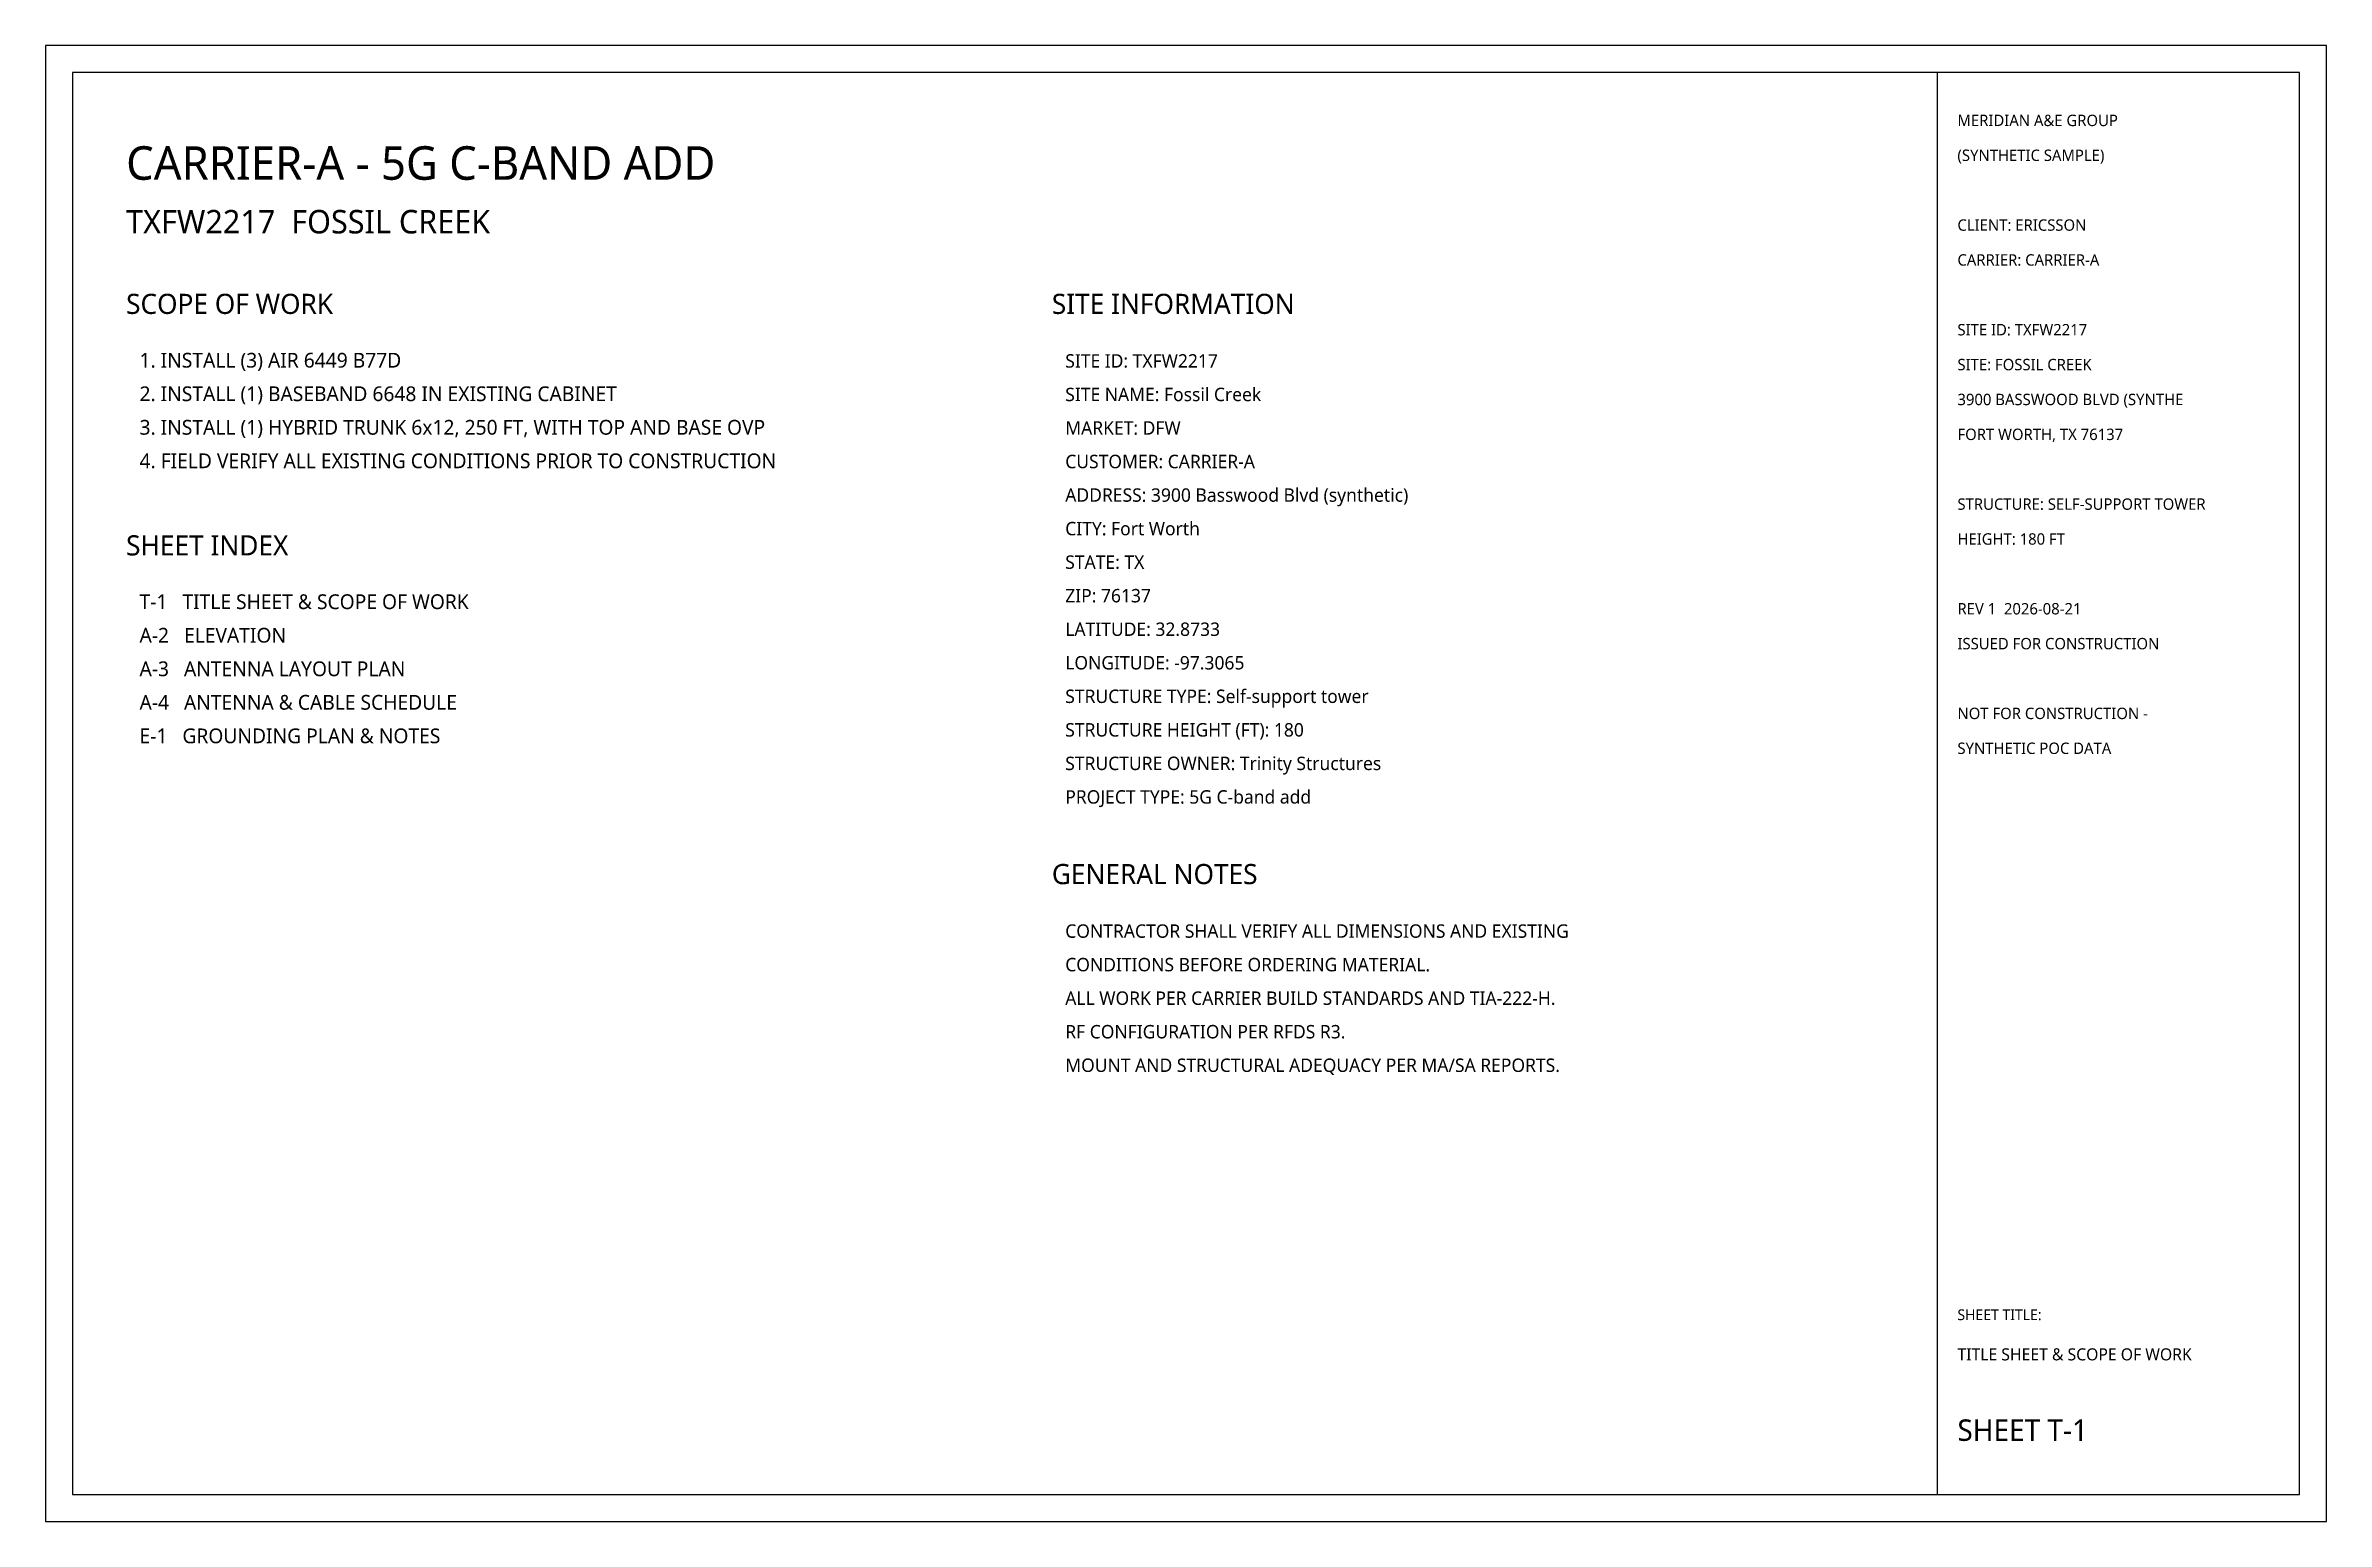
# Model space of a CAD drawing. Extents: x 0 to 1940, y 0 to 220.
# Drawn here: x 0 to 340, y 0 to 220 of the extents above; entities that cross this region are included whole.
import ezdxf

# ---------------------------------------------------------------- set-up
doc = ezdxf.new("R2010")
doc.units = 0
for name, color, linetype in [('A-BORDER', 7, 'Continuous'), ('A-TEXT', 7, 'Continuous'), ('A-TITLE', 7, 'Continuous')]:
    doc.layers.add(name, color=color, linetype=linetype)
doc.styles.add('OpenSans', font='OpenSans-Regular.ttf')

msp = doc.modelspace()

# ---------------------------------------------------------------- texts
at = {"layer": 'A-TEXT', "style": 'OpenSans'}
for s, height, p in [('CARRIER-A - 5G C-BAND ADD', 5, (12, 200)), ('TXFW2217  FOSSIL CREEK', 3.5, (12, 192)), ('SCOPE OF WORK', 3, (12, 180)), ('SITE INFORMATION', 3, (150, 180)), ('1. INSTALL (3) AIR 6449 B77D', 2.2, (14, 172)), ('SITE ID: TXFW2217', 2, (152, 172)), ('2. INSTALL (1) BASEBAND 6648 IN EXISTING CABINET', 2.2, (14, 167)), ('SITE NAME: Fossil Creek', 2, (152, 167)), ('3. INSTALL (1) HYBRID TRUNK 6x12, 250 FT, WITH TOP AND BASE OVP', 2.2, (14, 162)), ('MARKET: DFW', 2, (152, 162)), ('4. FIELD VERIFY ALL EXISTING CONDITIONS PRIOR TO CONSTRUCTION', 2.2, (14, 157)), ('CUSTOMER: CARRIER-A', 2, (152, 157)), ('ADDRESS: 3900 Basswood Blvd (synthetic)', 2, (152, 152)), ('SHEET INDEX', 3, (12, 144)), ('CITY: Fort Worth', 2, (152, 147)), ('STATE: TX', 2, (152, 142)), ('T-1   TITLE SHEET & SCOPE OF WORK', 2.2, (14, 136)), ('ZIP: 76137', 2, (152, 137)), ('A-2   ELEVATION', 2.2, (14, 131)), ('LATITUDE: 32.8733', 2, (152, 132)), ('A-3   ANTENNA LAYOUT PLAN', 2.2, (14, 126)), ('LONGITUDE: -97.3065', 2, (152, 127)), ('A-4   ANTENNA & CABLE SCHEDULE', 2.2, (14, 121)), ('STRUCTURE TYPE: Self-support tower', 2, (152, 122)), ('STRUCTURE HEIGHT (FT): 180', 2, (152, 117)), ('E-1   GROUNDING PLAN & NOTES', 2.2, (14, 116)), ('STRUCTURE OWNER: Trinity Structures', 2, (152, 112)), ('PROJECT TYPE: 5G C-band add', 2, (152, 107)), ('GENERAL NOTES', 3, (150, 95)), ('CONTRACTOR SHALL VERIFY ALL DIMENSIONS AND EXISTING', 2, (152, 87)), ('CONDITIONS BEFORE ORDERING MATERIAL.', 2, (152, 82)), ('ALL WORK PER CARRIER BUILD STANDARDS AND TIA-222-H.', 2, (152, 77)), ('RF CONFIGURATION PER RFDS R3.', 2, (152, 72)), ('MOUNT AND STRUCTURAL ADEQUACY PER MA/SA REPORTS.', 2, (152, 67))]:
    msp.add_text(s, height=height, dxfattribs=at).set_placement(p)
at = {"layer": 'A-TITLE', "style": 'OpenSans'}
for s, height, p in [('MERIDIAN A&E GROUP', 1.7, (285, 208)), ('(SYNTHETIC SAMPLE)', 1.7, (285, 202.8)), ('CLIENT: ERICSSON', 1.7, (285, 192.4)), ('CARRIER: CARRIER-A', 1.7, (285, 187.2)), ('SITE ID: TXFW2217', 1.7, (285, 176.8)), ('SITE: FOSSIL CREEK', 1.7, (285, 171.6)), ('3900 BASSWOOD BLVD (SYNTHE', 1.7, (285, 166.4)), ('FORT WORTH, TX 76137', 1.7, (285, 161.2)), ('STRUCTURE: SELF-SUPPORT TOWER', 1.7, (285, 150.8)), ('HEIGHT: 180 FT', 1.7, (285, 145.6)), ('REV 1  2026-08-21', 1.7, (285, 135.2)), ('ISSUED FOR CONSTRUCTION', 1.7, (285, 130)), ('NOT FOR CONSTRUCTION -', 1.7, (285, 119.6)), ('SYNTHETIC POC DATA', 1.7, (285, 114.4)), ('SHEET TITLE:', 1.6, (285, 30)), ('TITLE SHEET & SCOPE OF WORK', 1.8, (285, 24)), ('SHEET T-1', 3.2, (285, 12))]:
    msp.add_text(s, height=height, dxfattribs=at).set_placement(p)

# ---------------------------------------------------------------- linework, layer by layer
at = {"layer": 'A-BORDER'}
for points in [[(0, 0), (340, 0), (340, 220), (0, 220)], [(4, 4), (336, 4), (336, 216), (4, 216)]]:
    msp.add_lwpolyline(points, close=True, dxfattribs=at)
at = {"layer": 'A-TITLE'}
msp.add_lwpolyline([(282, 4), (336, 4), (336, 216), (282, 216)], close=True, dxfattribs=at)

msp.set_redraw_order([(e.dxf.handle, doc.entitydb.next_handle()) for e in msp.query("TEXT MTEXT ATTDEF DIMENSION ARC_DIMENSION")])  # texts and dimensions are drawn at this point

doc.saveas('drawing.dxf')
